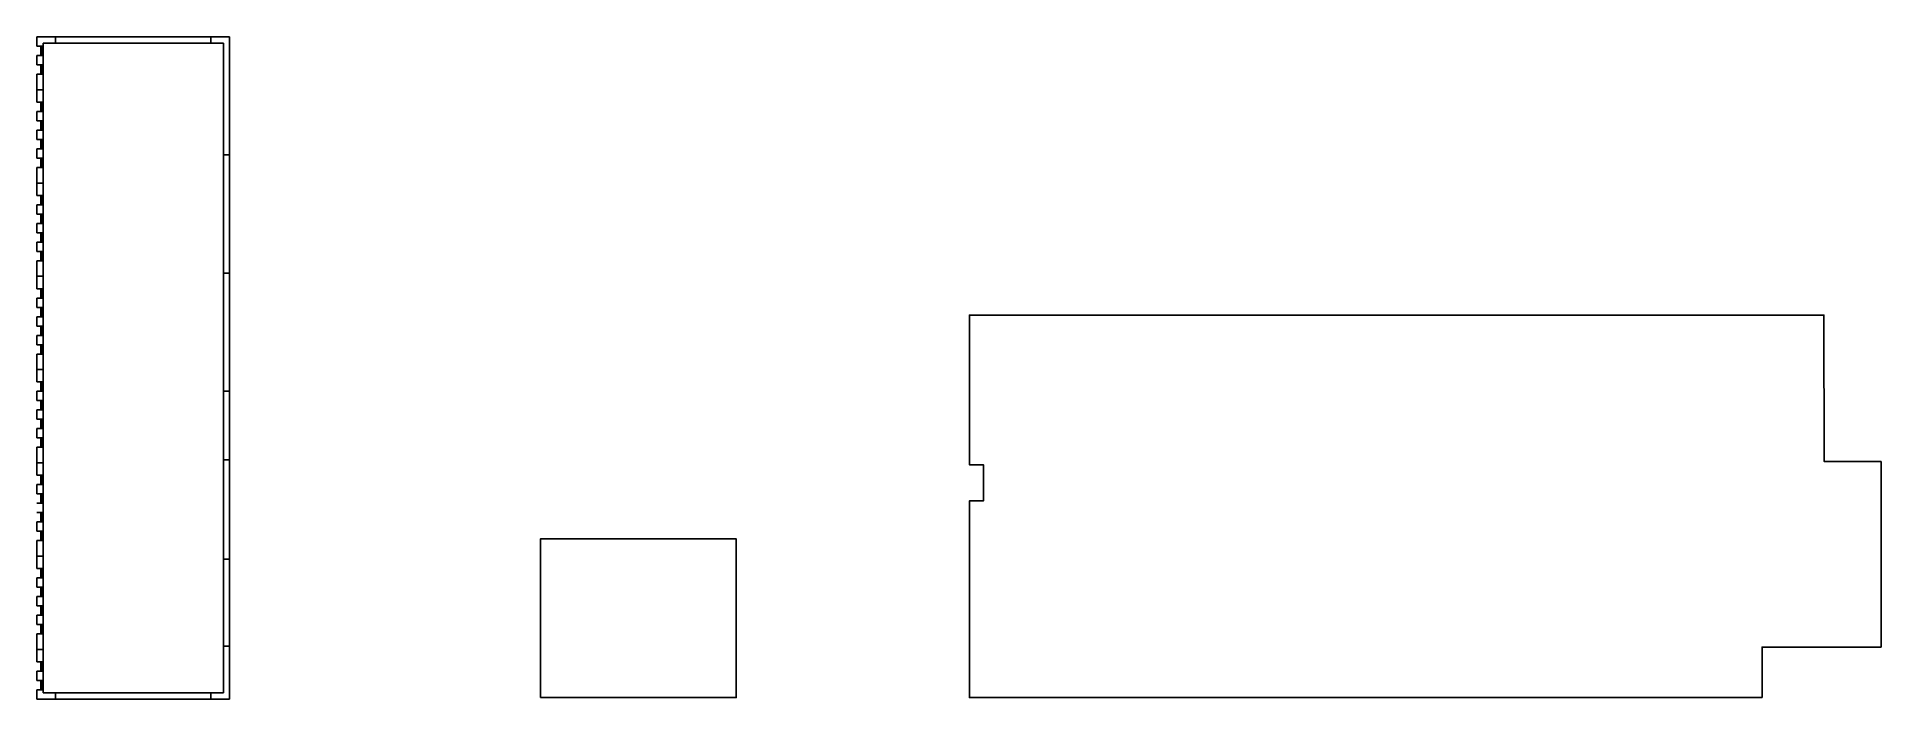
# Model space of a CAD drawing. Header units: inches. Extents: x -2827 to 2347, y -4 to 3466.
# Drawn here: x -2400 to 2347, y -4 to 1700 of the extents above; entities that cross this region are included whole.
import ezdxf

# ---------------------------------------------------------------- set-up
doc = ezdxf.new("R2010")
doc.units = ezdxf.units.IN
doc.header["$LTSCALE"] = 10
doc.header["$MEASUREMENT"] = 0
for name, color, linetype in [('A-GLAZ', 1, 'CONTINUOUS'), ('A-GLAZ-SILL', 2, 'CONTINUOUS'), ('A-SITE', 3, 'CONTINUOUS'), ('A-WALL', 5, 'CONTINUOUS')]:
    doc.layers.add(name, color=color, linetype=linetype)

msp = doc.modelspace()

# ---------------------------------------------------------------- linework, layer by layer
at = {"layer": 'A-GLAZ', "linetype": 'Continuous'}
for p, q in [((-2390, 1654), (-2390, 1674)), ((-2384, 1652), (-2384, 1676)), ((-2390, 1606), (-2390, 1626)), ((-2384, 1604), (-2384, 1628)), ((-2390, 1510), (-2390, 1530)), ((-2384, 1508), (-2384, 1532)), ((-2390, 1462), (-2390, 1482)), ((-2384, 1460), (-2384, 1484)), ((-2390, 1414), (-2390, 1434)), ((-2384, 1412), (-2384, 1436)), ((-2390, 1366), (-2390, 1386)), ((-2384, 1364), (-2384, 1388)), ((-2390, 1270), (-2390, 1290)), ((-2384, 1268), (-2384, 1292)), ((-2390, 1222), (-2390, 1242)), ((-2384, 1220), (-2384, 1244)), ((-2390, 1174), (-2390, 1194)), ((-2384, 1172), (-2384, 1196)), ((-2390, 1126), (-2390, 1146)), ((-2384, 1124), (-2384, 1148)), ((-2390, 1030), (-2390, 1050)), ((-2384, 1028), (-2384, 1052)), ((-2390, 982), (-2390, 1002)), ((-2384, 980), (-2384, 1004)), ((-2390, 934), (-2390, 954)), ((-2384, 932), (-2384, 956)), ((-2390, 886), (-2390, 906)), ((-2384, 884), (-2384, 908)), ((-2390, 790), (-2390, 810)), ((-2384, 788), (-2384, 812)), ((-2390, 742), (-2390, 762)), ((-2384, 740), (-2384, 764)), ((-2390, 694), (-2390, 714)), ((-2384, 692), (-2384, 716)), ((-2390, 646), (-2390, 666)), ((-2384, 644), (-2384, 668)), ((-2390, 550), (-2390, 570)), ((-2384, 548), (-2384, 572)), ((-2384, 500), (-2384, 524)), ((-2390, 502), (-2390, 522)), ((-2384, 452), (-2384, 476)), ((-2390, 454), (-2390, 474)), ((-2384, 404), (-2384, 428)), ((-2390, 406), (-2390, 426)), ((-2390, 310), (-2390, 330)), ((-2384, 308), (-2384, 332)), ((-2390, 262), (-2390, 282)), ((-2384, 260), (-2384, 284)), ((-2390, 214), (-2390, 234)), ((-2384, 212), (-2384, 236)), ((-2390, 166), (-2390, 186)), ((-2384, 164), (-2384, 188)), ((-2390, 70), (-2390, 90)), ((-2384, 68), (-2384, 92)), ((-2390, 22), (-2390, 42)), ((-2384, 20), (-2384, 44))]:
    msp.add_line(p, q, dxfattribs=at)
at = {"layer": 'A-GLAZ-SILL', "linetype": 'Continuous'}
for p, q in [((-2387, 1654), (-2387, 1674)), ((-2387, 1606), (-2387, 1626)), ((-2387, 1510), (-2387, 1530)), ((-2387, 1462), (-2387, 1482)), ((-2387, 1414), (-2387, 1434)), ((-2387, 1366), (-2387, 1386)), ((-2387, 1270), (-2387, 1290)), ((-2387, 1222), (-2387, 1242)), ((-2387, 1174), (-2387, 1194)), ((-2387, 1126), (-2387, 1146)), ((-2387, 1030), (-2387, 1050)), ((-2387, 982), (-2387, 1002)), ((-2387, 934), (-2387, 954)), ((-2387, 886), (-2387, 906)), ((-2387, 790), (-2387, 810)), ((-2387, 742), (-2387, 762)), ((-2387, 694), (-2387, 714)), ((-2387, 646), (-2387, 666)), ((-2387, 550), (-2387, 570)), ((-2387, 502), (-2387, 522)), ((-2387, 454), (-2387, 474)), ((-2387, 406), (-2387, 426)), ((-2387, 310), (-2387, 330)), ((-2387, 262), (-2387, 282)), ((-2387, 214), (-2387, 234)), ((-2387, 166), (-2387, 186)), ((-2387, 70), (-2387, 90)), ((-2387, 22), (-2387, 42))]:
    msp.add_line(p, q, dxfattribs=at)
at = {"layer": 'A-SITE'}
msp.add_lwpolyline([(2040, 0), (0, 0), (0, 506), (36, 506), (36, 599), (0, 599), (0, 984), (2199.5, 984), (2200, 607), (2346.5, 607), (2346.5, 130), (2040, 130), (2040, 0)], dxfattribs=at)
msp.add_lwpolyline([(-1104, 0), (-600, 0), (-600, 408), (-1104, 408)], close=True, dxfattribs=at)
at = {"layer": 'A-WALL'}
for p, q in [((-2400, 1700), (-1904, 1700)), ((-2400, 1676), (-2400, 1700)), ((-2384, 1684), (-1920, 1684)), ((-2384, 1676), (-2384, 1684)), ((-1920, 12), (-1920, 1684)), ((-1904, -4), (-1904, 1700)), ((-2384, 12), (-1920, 12)), ((-2400, -4), (-1904, -4))]:
    msp.add_line(p, q, dxfattribs=at)
at = {"layer": 'A-WALL', "linetype": 'Continuous'}
for p, q in [((-2384, 1676), (-2400, 1676)), ((-2400, 1628), (-2400, 1652)), ((-2384, 1652), (-2400, 1652)), ((-2400, 1652), (-2400, 1628)), ((-2384, 1628), (-2400, 1628)), ((-2384, 1628), (-2384, 1652)), ((-2400, 1580), (-2400, 1604)), ((-2384, 1604), (-2400, 1604)), ((-2400, 1604), (-2400, 1532)), ((-2384, 1532), (-2384, 1604)), ((-2384, 1564), (-2400, 1564)), ((-2400, 1532), (-2400, 1556)), ((-2384, 1532), (-2400, 1532)), ((-2400, 1484), (-2400, 1508)), ((-2384, 1508), (-2400, 1508)), ((-2400, 1508), (-2400, 1484)), ((-2384, 1484), (-2400, 1484)), ((-2384, 1484), (-2384, 1508)), ((-2384, 1460), (-2400, 1460)), ((-2400, 1460), (-2400, 1436)), ((-2384, 1436), (-2400, 1436)), ((-2384, 1436), (-2384, 1460)), ((-2400, 1388), (-2400, 1412)), ((-2384, 1412), (-2400, 1412)), ((-2400, 1412), (-2400, 1388)), ((-2384, 1388), (-2400, 1388)), ((-2384, 1388), (-2384, 1412)), ((-2400, 1340), (-2400, 1364)), ((-2384, 1364), (-2400, 1364)), ((-2400, 1292), (-2400, 1364)), ((-2384, 1292), (-2384, 1364)), ((-2384, 1324), (-2400, 1324)), ((-2400, 1292), (-2400, 1316)), ((-2384, 1292), (-2400, 1292)), ((-2400, 1244), (-2400, 1268)), ((-2384, 1268), (-2400, 1268)), ((-2400, 1268), (-2400, 1244)), ((-2384, 1244), (-2400, 1244)), ((-2384, 1244), (-2384, 1268)), ((-2384, 1220), (-2400, 1220)), ((-2400, 1220), (-2400, 1196)), ((-2384, 1196), (-2400, 1196)), ((-2384, 1196), (-2384, 1220)), ((-2400, 1148), (-2400, 1172)), ((-2384, 1172), (-2400, 1172)), ((-2400, 1172), (-2400, 1148)), ((-2384, 1148), (-2400, 1148)), ((-2384, 1148), (-2384, 1172)), ((-2400, 1100), (-2400, 1124)), ((-2384, 1124), (-2400, 1124)), ((-2400, 1124), (-2400, 1052)), ((-2384, 1052), (-2384, 1124)), ((-2384, 1084), (-2400, 1084)), ((-2400, 1052), (-2400, 1076)), ((-2384, 1052), (-2400, 1052)), ((-2400, 1004), (-2400, 1028)), ((-2384, 1028), (-2400, 1028)), ((-2400, 1028), (-2400, 1004)), ((-2384, 1004), (-2400, 1004)), ((-2384, 1004), (-2384, 1028)), ((-2384, 980), (-2400, 980)), ((-2400, 980), (-2400, 956)), ((-2384, 956), (-2400, 956)), ((-2384, 956), (-2384, 980)), ((-2400, 908), (-2400, 932)), ((-2384, 932), (-2400, 932)), ((-2400, 932), (-2400, 908)), ((-2384, 908), (-2400, 908)), ((-2384, 908), (-2384, 932)), ((-2400, 860), (-2400, 884)), ((-2384, 884), (-2400, 884)), ((-2400, 884), (-2400, 812)), ((-2384, 812), (-2384, 884)), ((-2384, 844), (-2400, 844)), ((-2400, 812), (-2400, 836)), ((-2384, 812), (-2400, 812)), ((-2400, 764), (-2400, 788)), ((-2384, 788), (-2400, 788)), ((-2400, 788), (-2400, 764)), ((-2384, 764), (-2400, 764)), ((-2384, 764), (-2384, 788)), ((-2384, 740), (-2400, 740)), ((-2400, 740), (-2400, 716)), ((-2384, 716), (-2400, 716)), ((-2384, 716), (-2384, 740)), ((-2400, 668), (-2400, 692)), ((-2384, 692), (-2400, 692)), ((-2400, 692), (-2400, 668)), ((-2384, 668), (-2400, 668)), ((-2384, 668), (-2384, 692)), ((-2400, 620), (-2400, 644)), ((-2384, 644), (-2400, 644)), ((-2400, 644), (-2400, 572)), ((-2384, 572), (-2384, 644)), ((-2384, 604), (-2400, 604)), ((-2400, 572), (-2400, 596)), ((-2384, 572), (-2400, 572)), ((-2400, 524), (-2400, 548)), ((-2384, 548), (-2400, 548)), ((-2400, 548), (-2400, 524)), ((-2384, 524), (-2400, 524)), ((-2384, 524), (-2384, 548)), ((-2384, 500), (-2400, 500)), ((-2384, 476), (-2400, 476)), ((-2384, 476), (-2384, 500)), ((-2400, 428), (-2400, 452)), ((-2384, 452), (-2400, 452)), ((-2400, 452), (-2400, 428)), ((-2384, 428), (-2400, 428)), ((-2384, 428), (-2384, 452)), ((-2400, 380), (-2400, 404)), ((-2384, 404), (-2400, 404)), ((-2400, 404), (-2400, 332)), ((-2384, 332), (-2384, 404)), ((-2384, 364), (-2400, 364)), ((-2400, 332), (-2400, 356)), ((-2384, 332), (-2400, 332)), ((-2400, 284), (-2400, 308)), ((-2384, 308), (-2400, 308)), ((-2400, 308), (-2400, 284)), ((-2384, 284), (-2384, 308)), ((-2384, 284), (-2400, 284)), ((-2384, 260), (-2400, 260)), ((-2400, 260), (-2400, 236)), ((-2384, 236), (-2384, 260)), ((-2384, 236), (-2400, 236)), ((-2400, 188), (-2400, 212)), ((-2384, 212), (-2400, 212)), ((-2400, 212), (-2400, 188)), ((-2384, 188), (-2384, 212)), ((-2384, 188), (-2400, 188)), ((-2400, 140), (-2400, 164)), ((-2384, 164), (-2400, 164)), ((-2400, 164), (-2400, 92)), ((-2384, 92), (-2384, 164)), ((-2384, 124), (-2400, 124)), ((-2400, 92), (-2400, 116)), ((-2384, 92), (-2400, 92)), ((-2400, 44), (-2400, 68)), ((-2384, 68), (-2400, 68)), ((-2400, 68), (-2400, 44)), ((-2384, 44), (-2384, 68)), ((-2384, 44), (-2400, 44)), ((-2384, 20), (-2400, 20)), ((-2400, 20), (-2400, -4)), ((-2384, 12), (-2384, 20))]:
    msp.add_line(p, q, dxfattribs=at)
at = {"layer": 'A-WALL', "ltscale": 0.5}
for p, q in [((-2352, 1684), (-2352, 1700)), ((-1952, 1684), (-1952, 1700)), ((-2352, -4), (-2352, 12)), ((-1952, -4), (-1952, 12))]:
    msp.add_line(p, q, dxfattribs=at)
at = {"layer": 'A-WALL', "linetype": 'Continuous', "ltscale": 0.5}
for p, q in [((-1904, 1396.4), (-1920, 1396.4)), ((-1904, 1092), (-1920, 1092)), ((-1920, 788), (-1904, 788)), ((-1920, 612), (-1904, 612)), ((-1920, 356), (-1904, 356)), ((-1920, 132), (-1904, 132))]:
    msp.add_line(p, q, dxfattribs=at)
at = {"layer": 'A-WALL', "linetype": 'Continuous'}
for points in [[(-2390, 1674), (-2384, 1674), (-2384, 1676), (-2390, 1676)], [(-2390, 1652), (-2384, 1652), (-2384, 1654), (-2390, 1654)], [(-2390, 1626), (-2384, 1626), (-2384, 1628), (-2390, 1628)], [(-2390, 1604), (-2384, 1604), (-2384, 1606), (-2390, 1606)], [(-2390, 1530), (-2384, 1530), (-2384, 1532), (-2390, 1532)], [(-2390, 1508), (-2384, 1508), (-2384, 1510), (-2390, 1510)], [(-2390, 1482), (-2384, 1482), (-2384, 1484), (-2390, 1484)], [(-2390, 1460), (-2384, 1460), (-2384, 1462), (-2390, 1462)], [(-2390, 1434), (-2384, 1434), (-2384, 1436), (-2390, 1436)], [(-2390, 1412), (-2384, 1412), (-2384, 1414), (-2390, 1414)], [(-2390, 1386), (-2384, 1386), (-2384, 1388), (-2390, 1388)], [(-2390, 1364), (-2384, 1364), (-2384, 1366), (-2390, 1366)], [(-2390, 1290), (-2384, 1290), (-2384, 1292), (-2390, 1292)], [(-2390, 1268), (-2384, 1268), (-2384, 1270), (-2390, 1270)], [(-2390, 1242), (-2384, 1242), (-2384, 1244), (-2390, 1244)], [(-2390, 1220), (-2384, 1220), (-2384, 1222), (-2390, 1222)], [(-2390, 1194), (-2384, 1194), (-2384, 1196), (-2390, 1196)], [(-2390, 1172), (-2384, 1172), (-2384, 1174), (-2390, 1174)], [(-2390, 1146), (-2384, 1146), (-2384, 1148), (-2390, 1148)], [(-2390, 1124), (-2384, 1124), (-2384, 1126), (-2390, 1126)], [(-2390, 1050), (-2384, 1050), (-2384, 1052), (-2390, 1052)], [(-2390, 1028), (-2384, 1028), (-2384, 1030), (-2390, 1030)], [(-2390, 1002), (-2384, 1002), (-2384, 1004), (-2390, 1004)], [(-2390, 980), (-2384, 980), (-2384, 982), (-2390, 982)], [(-2390, 954), (-2384, 954), (-2384, 956), (-2390, 956)], [(-2390, 932), (-2384, 932), (-2384, 934), (-2390, 934)], [(-2390, 906), (-2384, 906), (-2384, 908), (-2390, 908)], [(-2390, 884), (-2384, 884), (-2384, 886), (-2390, 886)], [(-2390, 810), (-2384, 810), (-2384, 812), (-2390, 812)], [(-2390, 788), (-2384, 788), (-2384, 790), (-2390, 790)], [(-2390, 762), (-2384, 762), (-2384, 764), (-2390, 764)], [(-2390, 740), (-2384, 740), (-2384, 742), (-2390, 742)], [(-2390, 714), (-2384, 714), (-2384, 716), (-2390, 716)], [(-2390, 692), (-2384, 692), (-2384, 694), (-2390, 694)], [(-2390, 666), (-2384, 666), (-2384, 668), (-2390, 668)], [(-2390, 644), (-2384, 644), (-2384, 646), (-2390, 646)], [(-2390, 570), (-2384, 570), (-2384, 572), (-2390, 572)], [(-2390, 548), (-2384, 548), (-2384, 550), (-2390, 550)], [(-2390, 522), (-2384, 522), (-2384, 524), (-2390, 524)], [(-2390, 500), (-2384, 500), (-2384, 502), (-2390, 502)], [(-2390, 474), (-2384, 474), (-2384, 476), (-2390, 476)], [(-2390, 452), (-2384, 452), (-2384, 454), (-2390, 454)], [(-2390, 426), (-2384, 426), (-2384, 428), (-2390, 428)], [(-2390, 404), (-2384, 404), (-2384, 406), (-2390, 406)], [(-2390, 330), (-2384, 330), (-2384, 332), (-2390, 332)], [(-2390, 308), (-2384, 308), (-2384, 310), (-2390, 310)], [(-2390, 282), (-2384, 282), (-2384, 284), (-2390, 284)], [(-2390, 260), (-2384, 260), (-2384, 262), (-2390, 262)], [(-2390, 234), (-2384, 234), (-2384, 236), (-2390, 236)], [(-2390, 212), (-2384, 212), (-2384, 214), (-2390, 214)], [(-2390, 186), (-2384, 186), (-2384, 188), (-2390, 188)], [(-2390, 164), (-2384, 164), (-2384, 166), (-2390, 166)], [(-2390, 90), (-2384, 90), (-2384, 92), (-2390, 92)], [(-2390, 68), (-2384, 68), (-2384, 70), (-2390, 70)], [(-2390, 42), (-2384, 42), (-2384, 44), (-2390, 44)], [(-2390, 20), (-2384, 20), (-2384, 22), (-2390, 22)]]:
    msp.add_lwpolyline(points, close=True, dxfattribs=at)

doc.saveas('drawing.dxf')
